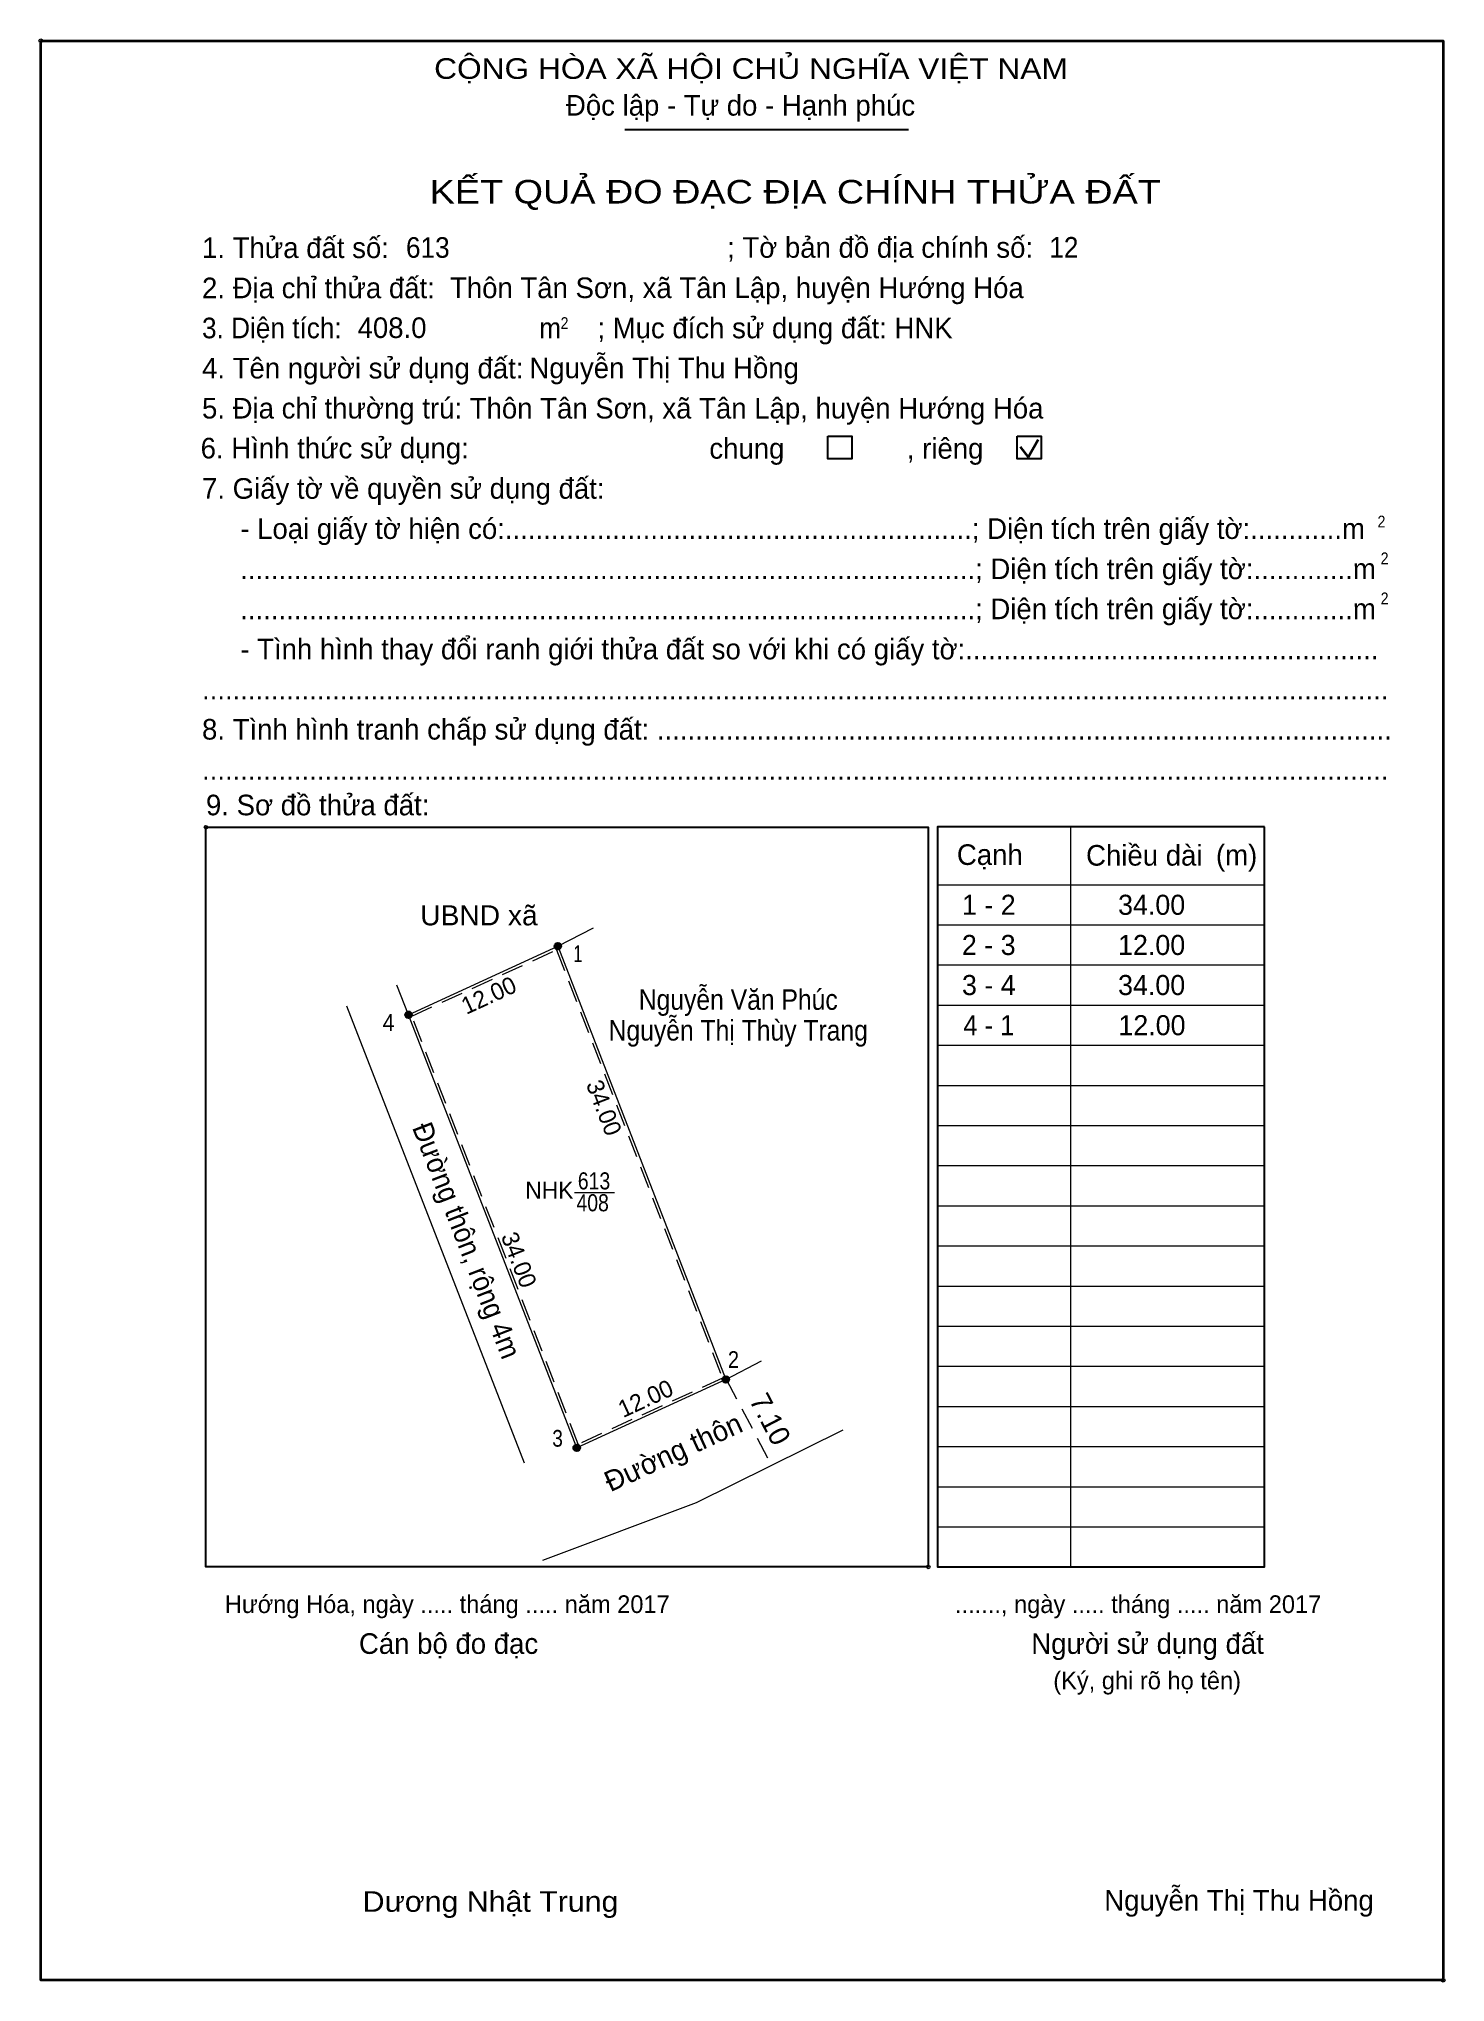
# Model space of a CAD drawing. Header units: metres. Extents: x 548051 to 548702, y 1837718 to 1837863.
# Drawn here: x 548098.8 to 548201.7, y 1837720.6 to 1837862.8 of the extents above; entities that cross this region are included whole.
import ezdxf
from ezdxf.enums import TextEntityAlignment as Align

# ---------------------------------------------------------------- set-up
doc = ezdxf.new("R2010")
doc.units = ezdxf.units.M
doc.header["$LTSCALE"] = 0.54
doc.header["$PDMODE"] = 32
doc.header["$PDSIZE"] = 0.27
doc.linetypes.add('MEDIUM_DASHED', pattern=[4.5, 3, -1.5])
for name, color, linetype, lineweight in [('1', 7, 'Continuous', 13), ('10', 7, 'Continuous', 13), ('11', 7, 'Continuous', 25), ('2', 7, 'Continuous', 35), ('27', 7, 'Continuous', 13), ('50', 7, 'Continuous', 25), ('63', 7, 'Continuous', 13)]:
    doc.layers.add(name, color=color, linetype=linetype, lineweight=lineweight)
for name, color, linetype in [('36', 7, 'Continuous'), ('48', 7, 'Continuous'), ('52', 7, 'Continuous'), ('6', 7, 'Continuous'), ('9', 7, 'Continuous')]:
    doc.layers.add(name, color=color, linetype=linetype)

msp = doc.modelspace()

# ---------------------------------------------------------------- texts
at = {"layer": '1'}
for s, height, width, p in [('CỘNG HÒA XÃ HỘI CHỦ NGHĨA VIỆT NAM', 1.507, 1.15, (548127.72, 1837859.89)), ('3. Diện tích:', 1.507, 0.95, (548110.74, 1837840.91)), ('m', 1.507, 0.95, (548135.41, 1837840.91)), ('2', 0.8611, 0.9, (548136.97, 1837841.59)), ('2', 0.8611, 0.9, (548196.73, 1837827.07)), ('2', 0.8611, 0.9, (548196.96, 1837824.38)), ('2', 0.8611, 0.9, (548196.96, 1837821.45)), ('Dương Nhật Trung', 1.507, 1.1, (548122.49, 1837725.79))]:
    msp.add_text(s, height=height, dxfattribs=dict(at, width=width)).set_placement(p)
for s, height, p in [('Độc lập - Tự do - Hạnh phúc', 1.507, (548137.36, 1837857.2)), ('1. Thửa đất số:', 1.507, (548110.74, 1837846.78)), ('; Tờ bản đồ địa chính số:', 1.507, (548149.15, 1837846.8)), ('2. Địa chỉ thửa đất:', 1.507, (548110.74, 1837843.84)), ('; Mục đích sử dụng đất: HNK', 1.507, (548139.66, 1837840.91)), ('4. Tên người sử dụng đất:', 1.507, (548110.74, 1837837.97)), ('5. Địa chỉ thường trú: Thôn Tân Sơn, xã Tân Lập, huyện Hướng Hóa', 1.507, (548110.74, 1837835.04)), ('chung                , riêng', 1.507, (548147.85, 1837832.1)), ('7. Giấy tờ về quyền sử dụng đất:', 1.507, (548110.74, 1837829.17)), ('     - Loại giấy tờ hiện có:.............................................................; Diện tích trên giấy tờ:............m', 1.507, (548110.74, 1837826.23)), ('     ................................................................................................; Diện tích trên giấy tờ:.............m', 1.507, (548110.74, 1837823.29)), ('     ................................................................................................; Diện tích trên giấy tờ:.............m', 1.507, (548110.74, 1837820.36)), ('     - Tình hình thay đổi ranh giới thửa đất so với khi có giấy tờ:......................................................', 1.507, (548110.74, 1837817.42)), ('...........................................................................................................................................................', 1.507, (548110.74, 1837814.49)), ('8. Tình hình tranh chấp sử dụng đất: ................................................................................................', 1.507, (548110.74, 1837811.55)), ('...........................................................................................................................................................', 1.507, (548110.74, 1837808.61)), ('9. Sơ đồ thửa đất:', 1.507, (548111.03, 1837806.01)), ('Cạnh', 1.507, (548165.96, 1837802.38)), ('Chiều dài', 1.507, (548175.41, 1837802.33)), ('(m)', 1.507, (548184.91, 1837802.35)), ('Hướng Hóa, ngày ..... tháng ..... năm 2017', 1.292, (548112.41, 1837747.65)), ('......., ngày ..... tháng ..... năm 2017', 1.292, (548165.82, 1837747.65)), ('Người sử dụng đất', 1.507, (548171.4, 1837744.66)), ('Cán bộ đo đạc', 1.507, (548122.22, 1837744.66)), ('(Ký, ghi rõ họ tên)', 1.292, (548173.01, 1837742.07))]:
    msp.add_text(s, height=height, dxfattribs=at).set_placement(p)
for s, height, width, p in [('KẾT QUẢ ĐO ĐẠC ĐỊA CHÍNH THỬA ĐẤT', 1.722, 1.2, (548154.135, 1837850.77)), ('613', 1.25, 0.85, (548139.415, 1837778.64)), ('408', 1.25, 0.85, (548139.315, 1837777.04))]:
    msp.add_text(s, height=height, dxfattribs=dict(at, width=width)).set_placement(p, align=Align.CENTER)
msp.add_text('NHK', height=1.25, dxfattribs=at).set_placement((548136.145, 1837777.96), align=Align.CENTER)
at = {"layer": '10', "width": 0.95}
msp.add_text('Đường thôn, rộng 4m', height=1.5, rotation=291.229, dxfattribs=at).set_placement((548126.09, 1837783.17))
at = {"layer": '10'}
for s, rotation, p in [('7.10', 297.654, (548150.74, 1837763.22)), ('Đường thôn', 24.615, (548140.61, 1837756.48))]:
    msp.add_text(s, height=1.5, rotation=rotation, dxfattribs=at).set_placement(p)
at = {"layer": '36'}
for s, height, width, p in [('UBND xã', 1.468, 1.05, (548131, 1837797.96)), ('Nguyễn Văn Phúc', 1.5, 0.9, (548149.965, 1837791.78)), ('Nguyễn Thị Thùy Trang', 1.5, 0.9, (548149.965, 1837789.53))]:
    msp.add_text(s, height=height, dxfattribs=dict(at, width=width)).set_placement(p, align=Align.CENTER)
at = {"layer": '48'}
msp.add_text('6. Hình thức sử dụng:', height=1.507, dxfattribs=at).set_placement((548110.64, 1837832.12))
at = {"layer": '52'}
for s, p in [('1 - 2', (548168.295, 1837798.73)), ('34.00', (548180.205, 1837798.73)), ('2 - 3', (548168.29, 1837795.79)), ('12.00', (548180.205, 1837795.79)), ('3 - 4', (548168.295, 1837792.86)), ('34.00', (548180.205, 1837792.86)), ('12.00', (548180.23, 1837789.92))]:
    msp.add_text(s, height=1.468, dxfattribs=at).set_placement(p, align=Align.CENTER)
at = {"layer": '52', "width": 0.95}
msp.add_text('4 - 1', height=1.468, dxfattribs=at).set_placement((548168.3, 1837789.92), align=Align.CENTER)
at = {"layer": '6', "width": 0.95}
for s, p in [('613', (548125.66, 1837846.8)), ('12', (548172.72, 1837846.81))]:
    msp.add_text(s, height=1.507, dxfattribs=at).set_placement(p)
at = {"layer": '6'}
for s, p in [('Thôn Tân Sơn, xã Tân Lập, huyện Hướng Hóa', (548128.88, 1837843.85)), ('408.0', (548122.12, 1837840.93)), ('Nguyễn Thị Thu Hồng', (548134.69, 1837837.99)), ('Nguyễn Thị Thu Hồng', (548176.74, 1837725.88))]:
    msp.add_text(s, height=1.507, dxfattribs=at).set_placement(p)
at = {"layer": '63'}
for s, rotation, p in [('12.00', 24.625, (548131.9746, 1837792.2776)), ('34.00', 291.191, (548139.564, 1837784.3909)), ('34.00', 291.229, (548133.3434, 1837773.2663)), ('12.00', 24.622, (548143.4446, 1837762.7775))]:
    msp.add_text(s, height=1.25, rotation=rotation, dxfattribs=at).set_placement(p, align=Align.CENTER)
at = {"layer": '9'}
for s, width, p in [('1', 0.75, (548138.235, 1837795.27)), ('4', 0.95, (548124.385, 1837790.24)), ('2', 0.9, (548149.615, 1837765.58)), ('3', 0.85, (548136.75, 1837759.82))]:
    msp.add_text(s, height=1.223, dxfattribs=dict(at, width=width)).set_placement(p, align=Align.CENTER)

# ---------------------------------------------------------------- hatches: boundary and pattern name
at = {"layer": '11'}
for points in [[(548137.0147, 1837796.43, 1), (548136.5253, 1837796.43, 1)], [(548137.0147, 1837796.43, 1), (548136.5253, 1837796.43, 1)], [(548126.0847, 1837791.42, 1), (548125.5953, 1837791.42, 1)], [(548149.3047, 1837764.73, 1), (548148.8153, 1837764.73, 1)], [(548138.3941, 1837759.7314, 1), (548137.9048, 1837759.7314, 1)]]:
    msp.add_hatch(color=256, dxfattribs=at).paths.add_polyline_path(points)

# ---------------------------------------------------------------- linework, layer by layer
at = {"layer": '1', "lineweight": 25}
for p, q in [((548141.66, 1837856.18), (548162.41, 1837856.18)), ((548188.46, 1837751.02), (548188.46, 1837805.16))]:
    msp.add_line(p, q, dxfattribs=at)
at = {"layer": '1', "lineweight": 35}
for p, q in [((548171.18, 1837832.22), (548171.9, 1837833.5)), ((548170.6, 1837832.98), (548171.18, 1837832.22))]:
    msp.add_line(p, q, dxfattribs=at)
at = {"layer": '1'}
for p, q in [((548174.27, 1837805.16), (548174.27, 1837751.02)), ((548164.55, 1837800.93), (548180.98, 1837800.93)), ((548180.98, 1837800.93), (548188.46, 1837800.93)), ((548164.55, 1837798), (548180.98, 1837798)), ((548180.98, 1837798), (548188.46, 1837798)), ((548164.55, 1837795.06), (548180.98, 1837795.06)), ((548180.98, 1837795.06), (548188.46, 1837795.06)), ((548164.55, 1837792.12), (548180.98, 1837792.12)), ((548180.98, 1837792.12), (548188.46, 1837792.12)), ((548164.55, 1837789.19), (548180.98, 1837789.19)), ((548180.98, 1837789.19), (548188.46, 1837789.19)), ((548164.55, 1837786.25), (548180.98, 1837786.25)), ((548180.98, 1837786.25), (548188.46, 1837786.25)), ((548164.55, 1837783.32), (548180.98, 1837783.32)), ((548180.98, 1837783.32), (548188.46, 1837783.32)), ((548164.55, 1837780.38), (548180.98, 1837780.38)), ((548180.98, 1837780.38), (548188.46, 1837780.38)), ((548164.55, 1837777.44), (548180.98, 1837777.44)), ((548180.98, 1837777.44), (548188.46, 1837777.44)), ((548164.55, 1837774.51), (548180.98, 1837774.51)), ((548180.98, 1837774.51), (548188.46, 1837774.51)), ((548164.55, 1837771.57), (548180.98, 1837771.57)), ((548180.98, 1837771.57), (548188.46, 1837771.57)), ((548164.55, 1837768.64), (548180.98, 1837768.64)), ((548180.98, 1837768.64), (548188.46, 1837768.64)), ((548164.55, 1837765.7), (548180.98, 1837765.7)), ((548180.98, 1837765.7), (548188.46, 1837765.7)), ((548164.55, 1837762.77), (548180.98, 1837762.77)), ((548180.98, 1837762.77), (548188.46, 1837762.77)), ((548164.55, 1837759.83), (548180.98, 1837759.83)), ((548180.98, 1837759.83), (548188.46, 1837759.83)), ((548164.55, 1837756.89), (548180.98, 1837756.89)), ((548180.98, 1837756.89), (548188.46, 1837756.89)), ((548164.55, 1837753.96), (548180.98, 1837753.96)), ((548180.98, 1837753.96), (548188.46, 1837753.96))]:
    msp.add_line(p, q, dxfattribs=at)
at = {"layer": '1', "lineweight": 25}
msp.add_lwpolyline([(548114.79, 1837751.02), (548111.03, 1837751.02), (548111.03, 1837805.14), (548163.87, 1837805.14), (548163.87, 1837751.02), (548161.55, 1837751.02)], close=True, dxfattribs=at)
msp.add_lwpolyline([(548188.46, 1837805.16), (548164.55, 1837805.16), (548164.55, 1837751.02), (548188.46, 1837751.02), (548188.46, 1837751.55)], dxfattribs=at)
at = {"layer": '1'}
msp.add_lwpolyline([(548136.77, 1837796.43), (548149.06, 1837764.73), (548138.15, 1837759.73), (548125.84, 1837791.42)], close=True, dxfattribs=at)
for p in [(548098.94, 1837862.68), (548111.03, 1837805.14), (548163.87, 1837751.02), (548201.54, 1837720.78)]:
    msp.add_point(p, dxfattribs=at)
at = {"layer": '10'}
for p, q in [((548121.31, 1837792.06), (548124.32, 1837784.29)), ((548124.32, 1837784.29), (548129.33, 1837771.43)), ((548129.33, 1837771.43), (548134.3, 1837758.64)), ((548146.9, 1837755.74), (548157.65, 1837761.06)), ((548135.67, 1837751.51), (548146.9, 1837755.74)), ((548135.67, 1837751.51), (548146.9, 1837755.74))]:
    msp.add_line(p, q, dxfattribs=at)
at = {"layer": '10', "linetype": 'MEDIUM_DASHED'}
msp.add_line((548149.09, 1837764.75), (548152.39, 1837758.46), dxfattribs=at)
at = {"layer": '10'}
msp.add_lwpolyline([(548136.77, 1837796.43), (548149.06, 1837764.73), (548138.15, 1837759.73), (548125.84, 1837791.42)], close=True, dxfattribs=at)
at = {"layer": '10', "linetype": 'MEDIUM_DASHED'}
msp.add_lwpolyline([(548136.66, 1837796.16), (548148.81, 1837764.83), (548138.26, 1837760), (548126.09, 1837791.32)], close=True, dxfattribs=at)
at = {"layer": '11'}
for centre in [(548136.77, 1837796.43), (548136.77, 1837796.43), (548125.84, 1837791.42), (548149.06, 1837764.73), (548138.1495, 1837759.7314)]:
    msp.add_circle(centre, 0.2447, dxfattribs=at)
at = {"layer": '2'}
msp.add_lwpolyline([(548098.94, 1837862.68), (548201.54, 1837862.68), (548201.54, 1837720.78), (548098.94, 1837720.78)], close=True, dxfattribs=at)
at = {"layer": '27'}
for p, q in [((548136.77, 1837796.43), (548139.37, 1837797.79)), ((548125.84, 1837791.42), (548125, 1837793.58)), ((548149.06, 1837764.73), (548151.66, 1837766.09))]:
    msp.add_line(p, q, dxfattribs=at)
at = {"layer": '50'}
for points in [[(548156.51, 1837833.74), (548158.27, 1837833.74), (548158.27, 1837832.1), (548156.51, 1837832.1)], [(548170.37, 1837833.74), (548172.13, 1837833.74), (548172.13, 1837832.1), (548170.37, 1837832.1)]]:
    msp.add_lwpolyline(points, close=True, dxfattribs=at)
at = {"layer": '63'}
msp.add_line((548137.98, 1837778.41), (548140.92, 1837778.41), dxfattribs=at)

msp.set_redraw_order([(e.dxf.handle, doc.entitydb.next_handle()) for e in msp.query("TEXT MTEXT ATTDEF DIMENSION ARC_DIMENSION")])  # texts and dimensions are drawn at this point

doc.saveas('drawing.dxf')
